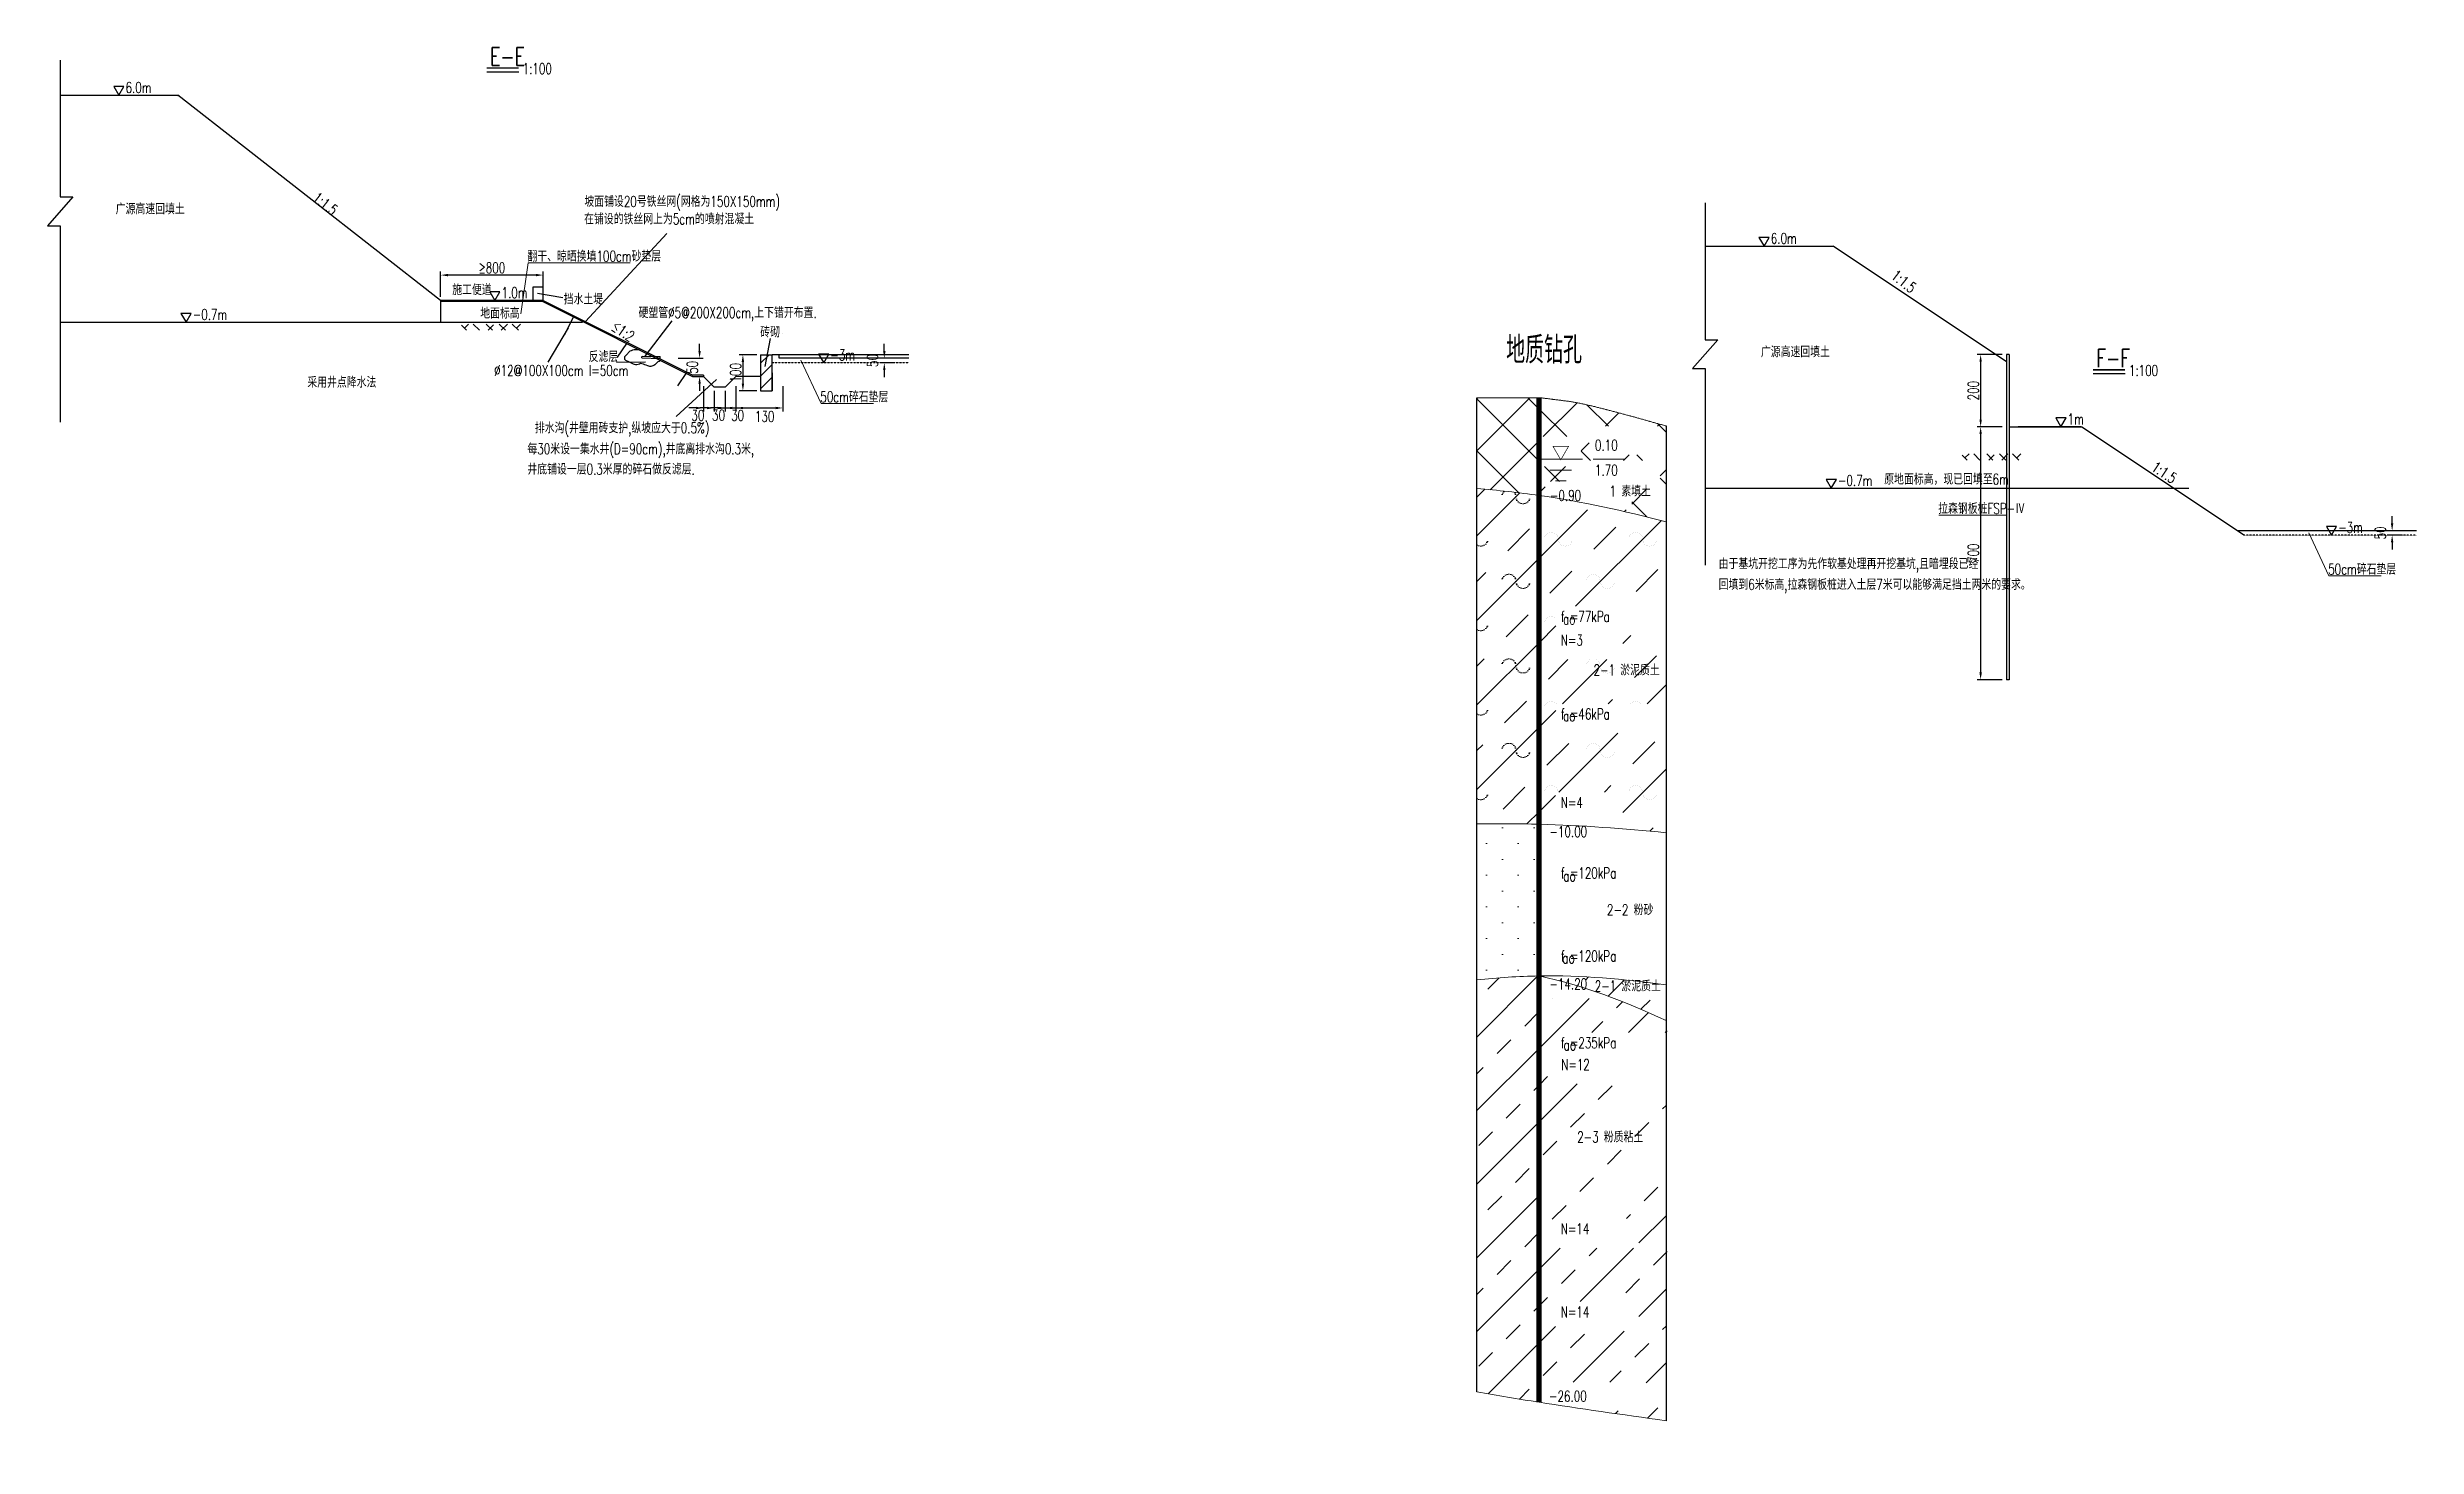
# Model space of a CAD drawing. Header units: millimetres. Extents: x -13998 to 787, y -12849 to 2859.
# Drawn here: x -5773 to 787, y -12849 to -8976 of the extents above; entities that cross this region are included whole.
import ezdxf
from ezdxf.enums import TextEntityAlignment as Align

# ---------------------------------------------------------------- set-up
doc = ezdxf.new("R2010")
doc.units = ezdxf.units.MM
doc.header["$LTSCALE"] = 0.25
doc.header["$MEASUREMENT"] = 0
doc.linetypes.add('DASHED', pattern=[0.75, 0.5, -0.25])
doc.linetypes.add('连续线', pattern=[10, 10, 0])
for name, color, linetype in [('C3', 3, 'Continuous'), ('DIM', 3, 'Continuous'), ('GJ', 4, 'Continuous'), ('GZ', 3, 'Continuous'), ('LG', 1, 'Continuous'), ('TEXT', 7, 'Continuous'), ('TEX文字', 7, 'Continuous'), ('文字', 7, 'Continuous'), ('虚线', 2, 'DASHED'), ('轮廓线', 1, 'Continuous')]:
    doc.layers.add(name, color=color, linetype=linetype)
for name, color, linetype, lineweight in [('poubase', 7, 'Continuous', 9), ('图层1', 7, 'Continuous', 9), ('引线', 7, 'Continuous', 13), ('水位', 7, 'Continuous', 0), ('钻孔孔轴', 7, 'Continuous', 0)]:
    doc.layers.add(name, color=color, linetype=linetype, lineweight=lineweight)
doc.styles.add('KT_宋体', font='宋体', dxfattribs={"height": 2.5})
doc.styles.get("Standard").update_dxf_attribs({"font": 'simplex1.shx', "width": 0.7, "bigfont": 'hztxt.shx'})
doc.styles.add('TSSD_Label', font='simplex1.shx', dxfattribs={"width": 0.7, "bigfont": 'hztxt.shx'})
doc.dimstyles.new('10', dxfattribs={"dimscale": 10, "dimtxt": 3, "dimasz": 2, "dimexe": 1, "dimexo": 1, "dimgap": 0.5, "dimtad": 1, "dimdec": 1, "dimdsep": 46, "dimtxsty": 'Standard', "dimcen": 0.5, "dimadec": 0, "dimazin": 0, "dimtfac": 1, "dimtdec": 1, "dimtofl": 0, "dimtmove": 2, "dimatfit": 3, "dimfxl": 0, "dimtolj": 1, "dimtzin": 0, "dimarcsym": 0})

msp = doc.modelspace()

# ---------------------------------------------------------------- texts
at = {"layer": 'C3', "color": 0, "width": 0.7}
for s, p in [('≤1:2', (-4213.81, -9756.42)), ('1:1.5', (49.92, -10144.97))]:
    msp.add_text(s, height=30, rotation=326.282009, dxfattribs=at).set_placement(p)
at = {"layer": 'TEXT', "style": 'TSSD_Label', "width": 0.7}
msp.add_text('地质钻孔', height=75, dxfattribs=at).set_placement((-1523.77, -9873.61), align=Align.BOTTOM_RIGHT)
at = {"layer": 'TEX文字', "linetype": 'Continuous', "width": 0.7}
for s, p in [('6.0m', (-5556.29, -9102.09)), ('广源高速回填土', (-5583.55, -9438.13)), ('6.0m', (-1001.13, -9519.76)), ('1.0m', (-4515.18, -9670.09)), ('-0.7m', (-5370.15, -9730.45)), ('-3m', (-3604.82, -9842.67)), ('广源高速回填土', (-1028.39, -9833.62)), ('1m', (-179.12, -10019.76)), ('-0.7m', (-814.99, -10189.76)), ('-3m', (569.9, -10319.76))]:
    msp.add_text(s, height=30, dxfattribs=at).set_placement(p)
for p in [(-5040.63, -9397.96), (-670.31, -9613.11)]:
    msp.add_text('1:1.5', height=30, rotation=321.615352, dxfattribs=at).set_placement(p)
msp.add_text('0.10', height=30, dxfattribs=at).set_placement((-1456.39, -10101.17), align=Align.BOTTOM_CENTER)
msp.add_text('1.70', height=30, dxfattribs=at).set_placement((-1456.39, -10131.17), align=Align.TOP_CENTER)
for s, p in [('-0.90', (-1612.51, -10216.17)), ('-10.00', (-1613.81, -11146.97)), ('-14.20', (-1613.81, -11568.27)), ('-26.00', (-1615.09, -12709.41))]:
    msp.add_text(s, height=30, dxfattribs=at).set_placement(p, align=Align.MIDDLE_LEFT)
for s, p in [('1 素填土', (-1389.93, -10204.15)), ('2-1 淤泥质土', (-1400.19, -10699.26)), ('2-2 粉砂', (-1390.29, -11363.19)), ('2-1 淤泥质土', (-1396.88, -11573.88)), ('2-3 粉质粘土', (-1445.59, -11991.95))]:
    msp.add_text(s, height=30, dxfattribs=at).set_placement(p, align=Align.MIDDLE_CENTER)
for s, p in [('f =77kPa', (-1582.51, -10536.17)), ('N=3', (-1582.51, -10601.97)), ('f =46kPa', (-1582.51, -10806.17)), ('N=4', (-1582.51, -11051.17)), ('f =120kPa', (-1582.51, -11246.17)), ('f =120kPa', (-1582.51, -11476.17)), ('f =235kPa', (-1582.51, -11716.17)), ('N=12', (-1581.23, -11776.54)), ('N=14', (-1582.51, -12231.17)), ('N=14', (-1582.51, -12461.17))]:
    msp.add_text(s, height=30, dxfattribs=at).set_placement(p, align=Align.TOP_LEFT)
for p in [(-1576.25, -10582.47), (-1576.1, -10850.13), (-1575.47, -11293.53), (-1578.17, -11520.39), (-1574.57, -11761.06)]:
    msp.add_text('ao', height=30, dxfattribs=at).set_placement(p, align=Align.BOTTOM_LEFT)
at = {"layer": '文字', "width": 0.7}
for s, height, p in [('E-E', 50, (-4546.82, -9026.03)), ('1:100', 30, (-4456.85, -9049.93)), ('在铺设的铁丝网上为5cm的喷射混凝土', 30, (-4286.65, -9465.85)), ('坡面铺设20号铁丝网(网格为150X150mm)', 30, (-4285.87, -9417.42)), ('施工便道', 30, (-4651.75, -9661.73)), ('地面标高', 30, (-4574.21, -9726.79)), ('挡水土堤', 30, (-4343.13, -9687.59)), ('硬塑管%%c5@200X200cm,上下错开布置.', 30, (-4135.89, -9725.1)), ('砖砌', 30, (-3798.93, -9779)), ('反滤层', 30, (-4273.91, -9846.92)), ('F-F', 50, (-99.55, -9861.43)), ('%%C12@100X100cm l=50cm', 30, (-4535.82, -9885.5)), ('1:100', 30, (-9.58, -9885.32)), ('排水沟(井壁用砖支护,纵坡应大于0.5%)', 30, (-4422.9, -10044.17)), ('每30米设一集水井(D=90cm),井底离排水沟0.3米,', 30, (-4443.62, -10102.35)), ('井底铺设一层0.3米厚的碎石做反滤层.', 30, (-4443.62, -10158.38)), ('原地面标高，现已回填至6m', 30, (-686.99, -10186.11)), ('由于基坑开挖工序为先作软基处理再开挖基坑,且暗埋段已经', 30, (-1145.35, -10420.17)), ('回填到6米标高,拉森钢板桩进入土层7米可以能够满足挡土两米的要求。', 30, (-1145.35, -10477.49))]:
    msp.add_text(s, height=height, dxfattribs=at).set_placement(p)
at = {"layer": '文字', "linetype": 'Continuous', "width": 0.7}
for s, p in [('翻干、晾晒换填100cm砂垫层 ', (-4443.47, -9569.05)), ('采用井点降水法', (-5052.95, -9917.94)), ('50cm碎石垫层', (-3632.6, -9958.24)), ('拉森钢板桩FSP-Ⅳ', (-537.57, -10267.2)), ('50cm碎石垫层', (542.13, -10435.32))]:
    msp.add_text(s, height=30, dxfattribs=at).set_placement(p)
at = {"layer": '水位', "color": 7, "style": 'KT_宋体'}
msp.add_text('▽', height=36, dxfattribs=at).set_placement((-1582.51, -10126.97), align=Align.BOTTOM_CENTER)

# ---------------------------------------------------------------- blocks, each defined once
blk = doc.blocks.new('*D60')
at = {"layer": 'Defpoints', "color": 0, "ltscale": 100}
for p in [(-3866.4, -9886.6), (-3896.4, -9916.6), (-3866.4, -9974.1)]:
    blk.add_point(p, dxfattribs=at)
at = {"layer": 'DIM', "color": 0, "lineweight": -2, "ltscale": 100}
for p, q in [((-3896.4, -9926.6), (-3896.4, -9984.1)), ((-3866.4, -9914.1), (-3866.4, -9984.1)), ((-3916.4, -9974.1), (-3936.4, -9974.1)), ((-3846.4, -9974.1), (-3826.4, -9974.1))]:
    blk.add_line(p, q, dxfattribs=at)
at = {"layer": 'DIM', "color": 0, "ltscale": 100}
for points in [[(-3916.4, -9970.8), (-3916.4, -9977.5), (-3896.4, -9974.1)], [(-3846.4, -9970.8), (-3846.4, -9977.5), (-3866.4, -9974.1)]]:
    blk.add_solid(points, dxfattribs=at)
at = {"layer": 'DIM', "color": 0, "ltscale": 100, "insert": (-3861.5, -9994.7), "char_height": 30, "attachment_point": 5}
blk.add_mtext('\\A1;30', dxfattribs=at)
blk = doc.blocks.new('*D61')
at = {"layer": 'Defpoints', "color": 0, "ltscale": 100}
for p in [(-3798.4, -9826.6), (-3847, -9926.6), (-3798.4, -9926.6)]:
    blk.add_point(p, dxfattribs=at)
at = {"layer": 'DIM', "color": 0, "lineweight": -2, "ltscale": 100}
for p, q in [((-3808.4, -9826.6), (-3857, -9826.6)), ((-3847, -9846.6), (-3847, -9906.6)), ((-3808.4, -9926.6), (-3857, -9926.6))]:
    blk.add_line(p, q, dxfattribs=at)
at = {"layer": 'DIM', "color": 0, "ltscale": 100}
for points in [[(-3850.3, -9846.6), (-3843.6, -9846.6), (-3847, -9826.6)], [(-3850.3, -9906.6), (-3843.6, -9906.6), (-3847, -9926.6)]]:
    blk.add_solid(points, dxfattribs=at)
at = {"layer": 'DIM', "color": 0, "ltscale": 100, "insert": (-3867, -9876.6), "char_height": 30, "attachment_point": 5, "rotation": 90}
blk.add_mtext('\\A1;100', dxfattribs=at)
blk = doc.blocks.new('*D62')
at = {"layer": 'Defpoints', "color": 0, "ltscale": 100}
for p in [(-3736.4, -9826.6), (-3866.4, -9886.6), (-3736.4, -9974.1)]:
    blk.add_point(p, dxfattribs=at)
at = {"layer": 'DIM', "color": 0, "lineweight": -2, "ltscale": 100}
for p, q in [((-3866.4, -9914.1), (-3866.4, -9984.1)), ((-3736.4, -9914.1), (-3736.4, -9984.1)), ((-3846.4, -9974.1), (-3756.4, -9974.1))]:
    blk.add_line(p, q, dxfattribs=at)
at = {"layer": 'DIM', "color": 0, "ltscale": 100}
for points in [[(-3846.4, -9970.8), (-3846.4, -9977.5), (-3866.4, -9974.1)], [(-3756.4, -9970.8), (-3756.4, -9977.5), (-3736.4, -9974.1)]]:
    blk.add_solid(points, dxfattribs=at)
at = {"layer": 'DIM', "color": 0, "ltscale": 100, "insert": (-3786.8, -9997.7), "char_height": 30, "attachment_point": 5}
blk.add_mtext('\\A1;130', dxfattribs=at)
blk = doc.blocks.new('*D63')
at = {"layer": 'Defpoints', "color": 0, "ltscale": 100}
for p in [(-3926.4, -9916.6), (-3896.4, -9916.6), (-3896.4, -9974.1)]:
    blk.add_point(p, dxfattribs=at)
at = {"layer": 'DIM', "color": 0, "lineweight": -2, "ltscale": 100}
for p, q in [((-3926.4, -9926.6), (-3926.4, -9984.1)), ((-3896.4, -9926.6), (-3896.4, -9984.1)), ((-3946.4, -9974.1), (-3966.4, -9974.1)), ((-3876.4, -9974.1), (-3856.4, -9974.1))]:
    blk.add_line(p, q, dxfattribs=at)
at = {"layer": 'DIM', "color": 0, "ltscale": 100}
for points in [[(-3946.4, -9970.8), (-3946.4, -9977.5), (-3926.4, -9974.1)], [(-3876.4, -9970.8), (-3876.4, -9977.5), (-3896.4, -9974.1)]]:
    blk.add_solid(points, dxfattribs=at)
at = {"layer": 'DIM', "color": 0, "ltscale": 100, "insert": (-3914.6, -9994.1), "char_height": 30, "attachment_point": 5}
blk.add_mtext('\\A1;30', dxfattribs=at)
blk = doc.blocks.new('*D64')
at = {"layer": 'Defpoints', "color": 0, "ltscale": 100}
for p in [(-3956.4, -9886.6), (-3926.4, -9916.6), (-3926.4, -9974.1)]:
    blk.add_point(p, dxfattribs=at)
at = {"layer": 'DIM', "color": 0, "lineweight": -2, "ltscale": 100}
for p, q in [((-3956.4, -9914.1), (-3956.4, -9984.1)), ((-3926.4, -9926.6), (-3926.4, -9984.1)), ((-3976.4, -9974.1), (-3996.4, -9974.1)), ((-3906.4, -9974.1), (-3886.4, -9974.1))]:
    blk.add_line(p, q, dxfattribs=at)
at = {"layer": 'DIM', "color": 0, "ltscale": 100}
for points in [[(-3976.4, -9970.8), (-3976.4, -9977.5), (-3956.4, -9974.1)], [(-3906.4, -9970.8), (-3906.4, -9977.5), (-3926.4, -9974.1)]]:
    blk.add_solid(points, dxfattribs=at)
at = {"layer": 'DIM', "color": 0, "ltscale": 100, "insert": (-3971.5, -9994.7), "char_height": 30, "attachment_point": 5}
blk.add_mtext('\\A1;30', dxfattribs=at)
blk = doc.blocks.new('*D65')
at = {"layer": 'Defpoints', "color": 0, "ltscale": 100}
for p in [(-4036.4, -9836.6), (-3966.9, -9836.6), (-3986.4, -9886.6)]:
    blk.add_point(p, dxfattribs=at)
at = {"layer": 'DIM', "color": 0, "lineweight": -2, "ltscale": 100}
for p, q in [((-4026.4, -9836.6), (-3956.9, -9836.6)), ((-3966.9, -9816.6), (-3966.9, -9796.6)), ((-3976.4, -9886.6), (-3956.9, -9886.6)), ((-3966.9, -9906.6), (-3966.9, -9926.6))]:
    blk.add_line(p, q, dxfattribs=at)
at = {"layer": 'DIM', "color": 0, "ltscale": 100}
for points in [[(-3970.2, -9816.6), (-3963.6, -9816.6), (-3966.9, -9836.6)], [(-3970.2, -9906.6), (-3963.6, -9906.6), (-3966.9, -9886.6)]]:
    blk.add_solid(points, dxfattribs=at)
at = {"layer": 'DIM', "color": 0, "ltscale": 100, "insert": (-3986.9, -9861.6), "char_height": 30, "attachment_point": 5, "rotation": 90}
blk.add_mtext('\\A1;50', dxfattribs=at)
blk = doc.blocks.new('*D66')
at = {"layer": 'Defpoints', "color": 0, "ltscale": 100}
for p in [(-4683.8, -9606.3), (-4683.8, -9679.5), (-4399.9, -9676.5)]:
    blk.add_point(p, dxfattribs=at)
at = {"layer": 'DIM', "color": 0, "lineweight": -2, "ltscale": 100}
for p, q in [((-4683.8, -9666.3), (-4683.8, -9596.3)), ((-4419.9, -9606.3), (-4663.8, -9606.3)), ((-4399.9, -9666.3), (-4399.9, -9596.3))]:
    blk.add_line(p, q, dxfattribs=at)
at = {"layer": 'DIM', "color": 0, "ltscale": 100}
for points in [[(-4663.8, -9602.9), (-4663.8, -9609.6), (-4683.8, -9606.3)], [(-4419.9, -9602.9), (-4419.9, -9609.6), (-4399.9, -9606.3)]]:
    blk.add_solid(points, dxfattribs=at)
at = {"layer": 'DIM', "color": 0, "ltscale": 100, "insert": (-4541.8, -9586.3), "char_height": 30, "attachment_point": 5}
blk.add_mtext('\\A1;≥800', dxfattribs=at)
blk = doc.blocks.new('*D67')
at = {"layer": 'Defpoints', "color": 0, "ltscale": 100}
for p in [(-3416.6, -9836.6), (-3455.5, -9849.1), (-3416.6, -9849.1)]:
    blk.add_point(p, dxfattribs=at)
at = {"layer": 'DIM', "color": 0, "lineweight": -2, "ltscale": 100}
for p, q in [((-3426.6, -9836.6), (-3465.5, -9836.6)), ((-3455.5, -9816.6), (-3455.5, -9796.6)), ((-3426.6, -9849.1), (-3465.5, -9849.1)), ((-3455.5, -9869.1), (-3455.5, -9889.1))]:
    blk.add_line(p, q, dxfattribs=at)
at = {"layer": 'DIM', "color": 0, "ltscale": 100}
for points in [[(-3458.8, -9816.6), (-3452.1, -9816.6), (-3455.5, -9836.6)], [(-3458.8, -9869.1), (-3452.1, -9869.1), (-3455.5, -9849.1)]]:
    blk.add_solid(points, dxfattribs=at)
at = {"layer": 'DIM', "color": 0, "ltscale": 100, "insert": (-3488, -9842.8), "char_height": 30, "attachment_point": 5, "rotation": 90}
blk.add_mtext('\\A1;50', dxfattribs=at)
blk = doc.blocks.new('*D69')
at = {"layer": 'Defpoints', "color": 0, "ltscale": 100}
for p in [(719.3, -10326.2), (758.2, -10313.7), (758.2, -10326.2)]:
    blk.add_point(p, dxfattribs=at)
at = {"layer": 'DIM', "color": 0, "lineweight": -2, "ltscale": 100}
for p, q in [((719.3, -10293.7), (719.3, -10273.7)), ((748.2, -10313.7), (709.3, -10313.7)), ((748.2, -10326.2), (709.3, -10326.2)), ((719.3, -10346.2), (719.3, -10366.2))]:
    blk.add_line(p, q, dxfattribs=at)
at = {"layer": 'DIM', "color": 0, "ltscale": 100}
for points in [[(715.9, -10293.7), (722.6, -10293.7), (719.3, -10313.7)], [(715.9, -10346.2), (722.6, -10346.2), (719.3, -10326.2)]]:
    blk.add_solid(points, dxfattribs=at)
at = {"layer": 'DIM', "color": 0, "ltscale": 100, "insert": (686.8, -10319.9), "char_height": 30, "attachment_point": 5, "rotation": 90}
blk.add_mtext('\\A1;50', dxfattribs=at)
blk = doc.blocks.new('*D70')
at = {"layer": 'Defpoints', "color": 0, "ltscale": 100}
for p in [(-348.3, -9826.2), (-420.1, -10026.2), (-341, -10026.2)]:
    blk.add_point(p, dxfattribs=at)
at = {"layer": 'DIM', "color": 0, "lineweight": -2, "ltscale": 100}
for p, q in [((-360.1, -9826.2), (-430.1, -9826.2)), ((-420.1, -9846.2), (-420.1, -10006.2)), ((-360.1, -10026.2), (-430.1, -10026.2))]:
    blk.add_line(p, q, dxfattribs=at)
at = {"layer": 'DIM', "color": 0, "ltscale": 100}
for points in [[(-423.4, -9846.2), (-416.7, -9846.2), (-420.1, -9826.2)], [(-423.4, -10006.2), (-416.7, -10006.2), (-420.1, -10026.2)]]:
    blk.add_solid(points, dxfattribs=at)
at = {"layer": 'DIM', "color": 0, "ltscale": 100, "insert": (-440.1, -9926.2), "char_height": 30, "attachment_point": 5, "rotation": 90}
blk.add_mtext('\\A1;200', dxfattribs=at)
blk = doc.blocks.new('*D71')
at = {"layer": 'Defpoints', "color": 0, "ltscale": 100}
for p in [(-341, -10026.2), (-420.1, -10726.2), (-346.8, -10726.2)]:
    blk.add_point(p, dxfattribs=at)
at = {"layer": 'DIM', "color": 0, "lineweight": -2, "ltscale": 100}
for p, q in [((-360.1, -10026.2), (-430.1, -10026.2)), ((-420.1, -10046.2), (-420.1, -10706.2)), ((-360.1, -10726.2), (-430.1, -10726.2))]:
    blk.add_line(p, q, dxfattribs=at)
at = {"layer": 'DIM', "color": 0, "ltscale": 100}
for points in [[(-423.4, -10046.2), (-416.7, -10046.2), (-420.1, -10026.2)], [(-423.4, -10706.2), (-416.7, -10706.2), (-420.1, -10726.2)]]:
    blk.add_solid(points, dxfattribs=at)
at = {"layer": 'DIM', "color": 0, "ltscale": 100, "insert": (-440.1, -10376.2), "char_height": 30, "attachment_point": 5, "rotation": 90}
blk.add_mtext('\\A1;700', dxfattribs=at)

# ---------------------------------------------------------------- dimensions: what is measured, and where the dimension line sits
at = {"layer": 'DIM', "ltscale": 100}
dim = msp.add_linear_dim(base=(-4683.8, -9606.28), p1=(-4399.88, -9676.5), p2=(-4683.8, -9679.5), text='≥800', dimstyle='10', override={"dimtxsty": 'Standard'}, dxfattribs=at)
dim.commit()
dim.dimension.update_dxf_attribs({"geometry": '*D66', "text_midpoint": (-4541.84, -9586.28)})
for base, p1, p2, picture, middle in [((-3966.91, -9836.59), (-3986.41, -9886.59), (-4036.41, -9836.59), '*D65', (-3986.91, -9861.59)), ((-3846.98, -9926.59), (-3798.38, -9826.59), (-3798.38, -9926.59), '*D61', (-3866.98, -9876.59)), ((-420.06, -10726.17), (-340.96, -10026.17), (-346.84, -10726.17), '*D71', (-440.06, -10376.17))]:
    dim = msp.add_linear_dim(base=base, p1=p1, p2=p2, angle=90, dimstyle='10', override={"dimtxsty": 'Standard'}, dxfattribs=at)
    dim.commit()
    dim.dimension.update_dxf_attribs({"geometry": picture, "text_midpoint": middle})
for base, p1, p2, picture, middle in [((-3736.41, -9974.15), (-3866.41, -9886.59), (-3736.41, -9826.59), '*D62', (-3786.77, -9997.65)), ((-3926.41, -9974.15), (-3956.41, -9886.59), (-3926.41, -9916.59), '*D64', (-3971.54, -9994.66)), ((-3866.41, -9974.15), (-3896.41, -9916.59), (-3866.41, -9886.59), '*D60', (-3861.47, -9994.66)), ((-3896.41, -9974.15), (-3926.41, -9916.59), (-3896.41, -9916.59), '*D63', (-3914.61, -9994.12))]:
    dim = msp.add_linear_dim(base=base, p1=p1, p2=p2, dimstyle='10', override={"dimtxsty": 'Standard'}, dxfattribs=at)
    dim.commit()
    dim.dimension.update_dxf_attribs({"geometry": picture, "text_midpoint": middle, "dimtype": 160})
for base, p1, p2, text, picture, middle in [((-3455.45, -9849.09), (-3416.57, -9836.59), (-3416.57, -9849.09), '50', '*D67', (-3487.95, -9842.84)), ((-420.06, -10026.17), (-348.33, -9826.17), (-340.96, -10026.17), '200', '*D70', (-440.06, -9926.17)), ((719.27, -10326.17), (758.15, -10313.67), (758.15, -10326.17), '50', '*D69', (686.77, -10319.92))]:
    dim = msp.add_linear_dim(base=base, p1=p1, p2=p2, angle=90, text=text, dimstyle='10', override={"dimtxsty": 'Standard'}, dxfattribs=at)
    dim.commit()
    dim.dimension.update_dxf_attribs({"geometry": picture, "text_midpoint": middle})

# ---------------------------------------------------------------- hatches: boundary and pattern name
at = {"layer": 'GZ'}
h = msp.add_hatch(dxfattribs=at)
h.set_pattern_fill('ANSI38', color=256, scale=8, style=0)
h.set_pattern_definition([(135, (44468.13, -37645.877), (17.960512, 17.960512), []), (45, (44468.13, -37645.877), (53.881537, 17.960512), [63.5, -38.1])])
h.paths.add_polyline_path([(-4625.79, -9759.04), (-4625.79, -9741.67), (-4454.36, -9741.67), (-4454.36, -9759.04)])
h = msp.add_hatch(dxfattribs=at)
h.set_pattern_fill('ANSI31', color=256, scale=200, style=0)
h.set_pattern_definition([(45, (-57387.032, -37028.62), (-17.67767, 17.67767), [])])
h.paths.add_polyline_path([(-3766.41, -9826.59), (-3798.38, -9826.59), (-3798.38, -9926.59), (-3766.41, -9926.59)])
h = msp.add_hatch(dxfattribs=at)
h.set_pattern_fill('ANSI38', color=256, scale=8, style=0)
h.set_pattern_definition([(135, (48622.406, -38005.19), (17.960512, 17.960512), []), (45, (48622.406, -38005.19), (53.881537, 17.960512), [63.5, -38.1])])
h.paths.add_polyline_path([(-471.51, -10118.35), (-471.51, -10100.98), (-300.09, -10100.98), (-300.09, -10118.35)])
at = {"layer": '图层1'}
h = msp.add_hatch(dxfattribs=at)
h.set_pattern_fill('素填土', color=256, scale=9, style=0)
h.set_pattern_definition([(45, (-19527.06, -17005.17), (-72.00186, 72.00186), []), (135, (-19383.06, -17005.17), (-72.00186, -72.00186), [])])
h.paths.add_polyline_path([(-3109, -10068.3), (-2912.09, -10068.3), (-2912.09, -9989.55), (-3109, -9989.55)], flags=25)
h.paths.add_polyline_path([(-3109, -9973.5), (-2912.09, -9973.5), (-2912.09, -9894.75), (-3109, -9894.75)], flags=9)
h.paths.add_polyline_path([(-3243.96, -10005.92), (-3131.13, -10005.92), (-3131.13, -9923.42), (-3243.96, -9923.42)], flags=24)
h.paths.add_polyline_path([(-1814.67, -9946.17), (-1814.67, -10196.92), (-1813.36, -10197.03), (-1808.85, -10197.43), (-1804.34, -10197.82), (-1799.83, -10198.22), (-1795.32, -10198.63), (-1790.81, -10199.04), (-1786.3, -10199.46), (-1781.79, -10199.88), (-1777.28, -10200.31), (-1772.78, -10200.75), (-1768.27, -10201.19), (-1763.77, -10201.63), (-1759.26, -10202.08), (-1754.76, -10202.54), (-1750.26, -10203), (-1745.76, -10203.47), (-1741.26, -10203.95), (-1736.76, -10204.43), (-1732.26, -10204.92), (-1727.76, -10205.41), (-1723.27, -10205.91), (-1718.77, -10206.42), (-1714.28, -10206.94), (-1709.78, -10207.46), (-1705.29, -10207.99), (-1700.8, -10208.52), (-1696.31, -10209.07), (-1691.82, -10209.62), (-1687.33, -10210.17), (-1682.84, -10210.74), (-1678.36, -10211.31), (-1673.87, -10211.89), (-1669.39, -10212.48), (-1664.91, -10213.07), (-1660.43, -10213.68), (-1655.95, -10214.29), (-1651.47, -10214.91), (-1646.99, -10215.54), (-1642.51, -10216.17), (-1642.51, -9946.17)])
h = msp.add_hatch(dxfattribs=at)
h.set_pattern_fill('粉砂', color=256, scale=10.95, style=0)
h.set_pattern_definition([(0, (-19527.056, -17005.17), (43.8, 43.8), [0, -87.6])])
h.paths.add_polyline_path([(-2629.7, -11427.67), (-2249.04, -11427.67), (-2249.04, -11309.67), (-2629.7, -11309.67)], flags=24)
h.paths.add_polyline_path([(-3245.75, -11818.05), (-2963.5, -11818.05), (-2963.5, -11739.3), (-3245.75, -11739.3)], flags=9)
h.paths.add_polyline_path([(-3232.53, -11379.28), (-2950.28, -11379.28), (-2950.28, -11300.53), (-3232.53, -11300.53)], flags=24)
h.paths.add_polyline_path([(-1755.24, -11545.4), (-1649.79, -11545.4), (-1649.79, -11459.45), (-1755.24, -11459.45)], flags=8)
h.paths.add_polyline_path([(-1755.24, -11545.4), (-1649.79, -11545.4), (-1649.79, -11459.45), (-1755.24, -11459.45)], flags=24)
h.paths.add_polyline_path([(-1959.45, -11571.58), (-1728.33, -11571.58), (-1728.33, -11489.36), (-1959.45, -11489.36)], flags=24)
h.paths.add_polyline_path([(-1753.06, -11587.32), (-1651.96, -11587.32), (-1651.96, -11514.42), (-1753.06, -11514.42)], flags=25)
h.paths.add_polyline_path([(-3202.4, -11549.71), (-2971.32, -11549.71), (-2971.32, -11467.6), (-3202.4, -11467.6)], flags=24)
h.paths.add_polyline_path([(-3202.42, -11319.81), (-3015.6, -11319.81), (-3015.6, -11237.58), (-3202.42, -11237.58)], flags=24)
h.paths.add_polyline_path([(-1840.74, -11391.48), (-1751.78, -11391.48), (-1751.78, -11284.61), (-1840.74, -11284.61)], flags=24)
h.paths.add_polyline_path([(-1814.67, -11125.36), (-1814.67, -11557.11), (-1810.79, -11556.7), (-1804.56, -11556.06), (-1798.32, -11555.43), (-1792.09, -11554.83), (-1785.86, -11554.24), (-1779.63, -11553.67), (-1773.39, -11553.12), (-1767.16, -11552.59), (-1760.93, -11552.07), (-1754.7, -11551.58), (-1748.46, -11551.1), (-1742.23, -11550.65), (-1736, -11550.21), (-1729.77, -11549.8), (-1723.54, -11549.4), (-1717.3, -11549.03), (-1711.07, -11548.67), (-1704.84, -11548.34), (-1698.61, -11548.02), (-1692.37, -11547.73), (-1686.14, -11547.46), (-1679.91, -11547.21), (-1673.68, -11546.98), (-1667.44, -11546.78), (-1661.21, -11546.59), (-1654.98, -11546.43), (-1648.75, -11546.29), (-1642.51, -11546.17), (-1642.51, -11126.17), (-1648.83, -11126), (-1655.15, -11125.84), (-1661.48, -11125.7), (-1667.8, -11125.56), (-1674.12, -11125.44), (-1680.44, -11125.32), (-1686.77, -11125.22), (-1693.09, -11125.12), (-1699.42, -11125.04), (-1705.74, -11124.97), (-1712.07, -11124.91), (-1718.39, -11124.86), (-1724.72, -11124.82), (-1731.05, -11124.79), (-1737.37, -11124.77), (-1743.7, -11124.76), (-1750.03, -11124.76), (-1756.36, -11124.77), (-1762.69, -11124.79), (-1769.02, -11124.82), (-1775.35, -11124.86), (-1781.68, -11124.92), (-1788.01, -11124.98), (-1794.34, -11125.05), (-1800.67, -11125.14), (-1807, -11125.23), (-1813.33, -11125.33)])
h.paths.add_polyline_path([(-1814.67, -9920.57), (-1192.2, -9920.57), (-1192.2, -12848.87), (-1814.67, -12848.87)])
h.paths.add_polyline_path([(-1814.67, -9920.57), (-1192.2, -9920.57), (-1192.2, -12848.87), (-1814.67, -12848.87)])
h = msp.add_hatch(dxfattribs=at)
h.set_pattern_fill('淤泥质粉质粘土', color=256, scale=3.9, style=0)
h.set_pattern_definition([(45, (-19525.89, -16998.52), (1e-14, 233.9647), [0, -165.438]), (45, (-19524.44, -16995.42), (1e-14, 233.9647), [0, -165.438]), (45, (-19521.2, -16991.52), (1e-14, 233.9647), [0, -165.438]), (45, (-19517.3, -16988.28), (1e-14, 233.9647), [0, -165.438]), (45, (-19512.43, -16986.3), (1e-14, 233.9647), [0, -165.438]), (45, (-19507.56, -16985.67), (1e-14, 233.9647), [0, -165.438]), (45, (-19502.68, -16986.3), (1e-14, 233.9647), [0, -165.438]), (45, (-19497.8, -16988.28), (1e-14, 233.9647), [0, -165.438]), (45, (-19493.9, -16991.52), (1e-14, 233.9647), [0, -165.438]), (45, (-19490.67, -16995.42), (1e-14, 233.9647), [0, -165.438]), (45, (-19489.23, -16998.52), (1e-14, 233.9647), [0, -165.438]), (45, (-19488.06, -17005.17), (1e-14, 233.9647), [0, -165.438]), (45, (-19486.89, -17011.82), (1e-14, 233.9647), [0, -165.438]), (45, (-19485.44, -17014.92), (1e-14, 233.9647), [0, -165.438]), (45, (-19482.2, -17018.82), (1e-14, 233.9647), [0, -165.438]), (45, (-19478.3, -17022.06), (1e-14, 233.9647), [0, -165.438]), (45, (-19473.43, -17024.05), (1e-14, 233.9647), [0, -165.438]), (45, (-19468.56, -17024.67), (1e-14, 233.9647), [0, -165.438]), (45, (-19463.68, -17024.05), (1e-14, 233.9647), [0, -165.438]), (45, (-19458.8, -17022.06), (1e-14, 233.9647), [0, -165.438]), (45, (-19454.9, -17018.82), (1e-14, 233.9647), [0, -165.438]), (45, (-19451.67, -17014.92), (1e-14, 233.9647), [0, -165.438]), (45, (-19450.23, -17011.82), (1e-14, 233.9647), [0, -165.438]), (45, (-19488.06, -17005.17), (-116.9823, 116.9823), []), (45, (-19361.62, -17005.17), (-116.9823, 116.9823), [85.8, -85.8])])
h.paths.add_polyline_path([(-1755.24, -10875.4), (-1649.79, -10875.4), (-1649.79, -10789.45), (-1755.24, -10789.45)], flags=24)
h.paths.add_polyline_path([(-1755.24, -10875.4), (-1649.79, -10875.4), (-1649.79, -10789.45), (-1755.24, -10789.45)], flags=8)
h.paths.add_polyline_path([(-1755.24, -10605.4), (-1649.79, -10605.4), (-1649.79, -10519.45), (-1755.24, -10519.45)], flags=24)
h.paths.add_polyline_path([(-1755.24, -10605.4), (-1649.79, -10605.4), (-1649.79, -10519.45), (-1755.24, -10519.45)], flags=8)
h.paths.add_polyline_path([(-3171.77, -10156.13), (-3120.4, -10156.13), (-3120.4, -10130.03), (-3171.77, -10130.03)], flags=8)
h.paths.add_polyline_path([(-3220.92, -10160.18), (-2852.59, -10160.18), (-2852.59, -10079.18), (-3220.92, -10079.18)], flags=24)
h.paths.add_polyline_path([(-1753.06, -11117.32), (-1651.96, -11117.32), (-1651.96, -11044.42), (-1753.06, -11044.42)], flags=24)
h.paths.add_polyline_path([(-1753.06, -10647.32), (-1651.96, -10647.32), (-1651.96, -10574.42), (-1753.06, -10574.42)], flags=24)
h.paths.add_polyline_path([(-3202.42, -11319.81), (-3015.6, -11319.81), (-3015.6, -11237.58), (-3202.42, -11237.58)], flags=25)
h.paths.add_polyline_path([(-3202.42, -11079.81), (-3015.6, -11079.81), (-3015.6, -10997.58), (-3202.42, -10997.58)], flags=24)
h.paths.add_polyline_path([(-3202.4, -10849.71), (-3015.62, -10849.71), (-3015.62, -10767.6), (-3202.4, -10767.6)], flags=24)
h.paths.add_polyline_path([(-3202.4, -10609.71), (-3015.62, -10609.71), (-3015.62, -10527.6), (-3202.4, -10527.6)], flags=24)
h.paths.add_polyline_path([(-1814.67, -10196.92), (-1814.67, -11125.35), (-1819.66, -11125.45), (-1813.33, -11125.33), (-1807, -11125.23), (-1800.67, -11125.14), (-1794.34, -11125.05), (-1788.01, -11124.98), (-1781.68, -11124.92), (-1775.35, -11124.86), (-1769.02, -11124.82), (-1762.69, -11124.79), (-1756.36, -11124.77), (-1750.03, -11124.76), (-1743.7, -11124.76), (-1737.37, -11124.77), (-1731.05, -11124.79), (-1724.72, -11124.82), (-1718.39, -11124.86), (-1712.07, -11124.91), (-1705.74, -11124.97), (-1699.42, -11125.04), (-1693.09, -11125.12), (-1686.77, -11125.22), (-1680.44, -11125.32), (-1674.12, -11125.44), (-1667.8, -11125.56), (-1661.48, -11125.7), (-1655.15, -11125.84), (-1648.83, -11126), (-1642.51, -11126.17), (-1642.51, -10216.17), (-1648.74, -10215.29), (-1654.96, -10214.42), (-1661.19, -10213.57), (-1667.42, -10212.74), (-1673.65, -10211.92), (-1679.88, -10211.12), (-1686.12, -10210.33), (-1692.35, -10209.55), (-1698.59, -10208.79), (-1704.84, -10208.04), (-1711.08, -10207.31), (-1717.33, -10206.59), (-1723.57, -10205.88), (-1729.82, -10205.19), (-1736.07, -10204.5), (-1742.33, -10203.83), (-1748.58, -10203.18), (-1754.84, -10202.53), (-1761.1, -10201.9), (-1767.36, -10201.28), (-1773.62, -10200.66), (-1779.89, -10200.06), (-1786.15, -10199.47), (-1792.42, -10198.9), (-1798.69, -10198.33), (-1804.96, -10197.77), (-1811.23, -10197.22)])
h.paths.add_polyline_path([(-2157.6, -10174.85), (-2154.55, -10175.04), (-2151.3, -10175.24)])
h.paths.add_polyline_path([(-2044.35, -11135.76), (-2047.52, -11135.99), (-2041.19, -11135.53)])
h.paths.add_polyline_path([(-2057, -11136.69), (-2060.16, -11136.93), (-2053.84, -11136.46)])
h.paths.add_polyline_path([(-2031.7, -11134.86), (-2034.87, -11135.09), (-2028.55, -11134.65)])
h.paths.add_polyline_path([(-2170.22, -10174.05), (-2167.15, -10174.25), (-2163.91, -10174.45)])
h.paths.add_polyline_path([(-2019.05, -11134), (-2022.22, -11134.22), (-2015.89, -11133.8)])
h.paths.add_polyline_path([(-2069.64, -11137.66), (-2072.81, -11137.91), (-2066.48, -11137.41)])
h.paths.add_polyline_path([(-2006.4, -11133.18), (-2009.57, -11133.39), (-2003.24, -11132.99)])
h.paths.add_polyline_path([(-2182.83, -10173.24), (-2179.76, -10173.44), (-2176.52, -10173.65)])
h.paths.add_polyline_path([(-1993.75, -11132.4), (-1996.92, -11132.59), (-1990.59, -11132.21)])
h.paths.add_polyline_path([(-2082.28, -11138.66), (-2085.45, -11138.92), (-2079.13, -11138.41)])
h.paths.add_polyline_path([(-1981.09, -11131.65), (-1984.26, -11131.83), (-1977.93, -11131.47)])
h.paths.add_polyline_path([(-2195.44, -10172.41), (-2192.36, -10172.62), (-2189.14, -10172.83)])
h.paths.add_polyline_path([(-1968.43, -11130.94), (-1971.6, -11131.11), (-1965.27, -11130.77)])
h.paths.add_polyline_path([(-2094.92, -11139.7), (-2098.08, -11139.96), (-2091.76, -11139.44)])
h.paths.add_polyline_path([(-1955.78, -11130.26), (-1958.95, -11130.43), (-1952.62, -11130.1)])
h.paths.add_polyline_path([(-2208.05, -10171.56), (-2204.97, -10171.77), (-2201.75, -10171.99)])
h.paths.add_polyline_path([(-1943.12, -11129.63), (-1946.29, -11129.78), (-1939.96, -11129.48)])
h.paths.add_polyline_path([(-2107.55, -11140.77), (-2110.72, -11141.05), (-2104.4, -11140.5)])
h.paths.add_polyline_path([(-1930.46, -11129.03), (-1933.63, -11129.18), (-1927.3, -11128.89)])
h.paths.add_polyline_path([(-2217.59, -11151.58), (-2217.59, -11151.58), (-2217.96, -11151.62)])
h.paths.add_polyline_path([(-1917.79, -11128.47), (-1920.96, -11128.61), (-1914.63, -11128.34)])
h.paths.add_polyline_path([(-2216.24, -10170.99), (-2214.36, -10171.12), (-2216.24, -10170.99)])
h.paths.add_polyline_path([(-1905.13, -11127.94), (-1908.3, -11128.08), (-1901.97, -11127.82)])
h.paths.add_polyline_path([(-2120.19, -11141.88), (-2123.35, -11142.16), (-2117.03, -11141.6)])
h.paths.add_polyline_path([(-1892.47, -11127.46), (-1895.64, -11127.58), (-1889.31, -11127.35)])
h.paths.add_polyline_path([(-2205.36, -11150.25), (-2208.51, -11150.59), (-2211.66, -11150.93)])
h.paths.add_polyline_path([(-1879.81, -11127.02), (-1882.98, -11127.13), (-1876.65, -11126.92)])
h.paths.add_polyline_path([(-2132.81, -11143.02), (-2135.98, -11143.31), (-2129.66, -11142.73)])
h.paths.add_polyline_path([(-1867.14, -11126.61), (-1870.31, -11126.71), (-1863.98, -11126.52)])
h.paths.add_polyline_path([(-2192.75, -11148.91), (-2195.9, -11149.24), (-2199.06, -11149.58)])
h.paths.add_polyline_path([(-1854.48, -11126.25), (-1857.65, -11126.34), (-1851.32, -11126.16)])
h.paths.add_polyline_path([(-2145.44, -11144.19), (-2148.6, -11144.5), (-2142.29, -11143.9)])
h.paths.add_polyline_path([(-1841.82, -11125.92), (-1844.99, -11126), (-1838.66, -11125.85)])
h.paths.add_polyline_path([(-2180.14, -11147.61), (-2183.29, -11147.93), (-2186.45, -11148.26)])
h.paths.add_polyline_path([(-1829.15, -11125.63), (-1832.32, -11125.7), (-1825.99, -11125.57)])
h.paths.add_polyline_path([(-2158.06, -11145.41), (-2161.22, -11145.72), (-2154.91, -11145.1)])
h.paths.add_polyline_path([(-2144.99, -10175.62), (-2141.95, -10175.81), (-2138.68, -10176.01)])
h.paths.add_polyline_path([(-2170.68, -11146.65), (-2173.84, -11146.97), (-2167.53, -11146.34)])
h = msp.add_hatch(dxfattribs=at)
h.set_pattern_fill('粉质粘土', color=256, scale=9, style=0)
h.set_pattern_definition([(45, (-19527.06, -17005.17), (-101.8234, 101.8234), []), (45, (-19425.22, -17005.17), (-101.8234, 101.8234), [54, -54])])
h.paths.add_polyline_path([(-2605.05, -12226.83), (-2053.55, -12226.83), (-2053.55, -12108.33), (-2605.05, -12108.33)], flags=24)
h.paths.add_polyline_path([(-3245.75, -11818.05), (-2963.5, -11818.05), (-2963.5, -11739.3), (-3245.75, -11739.3)], flags=24)
h.paths.add_polyline_path([(-1755.24, -11785.4), (-1649.79, -11785.4), (-1649.79, -11699.45), (-1755.24, -11699.45)], flags=8)
h.paths.add_polyline_path([(-1755.24, -11785.4), (-1649.79, -11785.4), (-1649.79, -11699.45), (-1755.24, -11699.45)], flags=24)
h.paths.add_polyline_path([(-1753.06, -12527.32), (-1651.96, -12527.32), (-1651.96, -12454.42), (-1753.06, -12454.42)], flags=24)
h.paths.add_polyline_path([(-1753.06, -12297.32), (-1651.96, -12297.32), (-1651.96, -12224.42), (-1753.06, -12224.42)], flags=24)
h.paths.add_polyline_path([(-1753.06, -11827.32), (-1651.96, -11827.32), (-1651.96, -11754.42), (-1753.06, -11754.42)], flags=24)
h.paths.add_polyline_path([(-1959.45, -11571.58), (-1728.33, -11571.58), (-1728.33, -11489.36), (-1959.45, -11489.36)], flags=9)
h.paths.add_polyline_path([(-1753.06, -11587.32), (-1651.96, -11587.32), (-1651.96, -11514.42), (-1753.06, -11514.42)], flags=9)
h.paths.add_polyline_path([(-3202.42, -12489.81), (-2971.3, -12489.81), (-2971.3, -12407.58), (-3202.42, -12407.58)], flags=24)
h.paths.add_polyline_path([(-3202.42, -12259.81), (-2971.3, -12259.81), (-2971.3, -12177.58), (-3202.42, -12177.58)], flags=24)
h.paths.add_polyline_path([(-3202.42, -12019.81), (-2971.3, -12019.81), (-2971.3, -11937.58), (-3202.42, -11937.58)], flags=24)
h.paths.add_polyline_path([(-2238.3, -12629.08), (-2241.05, -12628.75), (-2235.51, -12629.42)])
h.paths.add_polyline_path([(-2249.39, -12627.76), (-2252.15, -12627.44), (-2246.6, -12628.09)])
h.paths.add_polyline_path([(-2227.24, -12630.43), (-2229.99, -12630.1), (-2224.47, -12630.78)])
h.paths.add_polyline_path([(-2260.52, -12626.47), (-2263.29, -12626.15), (-2257.72, -12626.79)])
h.paths.add_polyline_path([(-1814.67, -11557.11), (-1814.67, -12696.96), (-1812.8, -12697.29), (-1807.42, -12698.24), (-1802.04, -12699.19), (-1796.65, -12700.14), (-1791.26, -12701.09), (-1785.86, -12702.03), (-1780.45, -12702.98), (-1775.03, -12703.93), (-1769.61, -12704.87), (-1764.18, -12705.82), (-1758.75, -12706.76), (-1753.3, -12707.7), (-1747.85, -12708.64), (-1742.39, -12709.58), (-1736.92, -12710.52), (-1731.45, -12711.46), (-1725.96, -12712.39), (-1720.47, -12713.33), (-1714.96, -12714.26), (-1709.45, -12715.19), (-1703.93, -12716.12), (-1698.4, -12717.04), (-1692.86, -12717.97), (-1687.31, -12718.89), (-1681.74, -12719.81), (-1676.17, -12720.73), (-1670.59, -12721.64), (-1665, -12722.55), (-1659.39, -12723.46), (-1653.78, -12724.37), (-1648.15, -12725.27), (-1642.51, -12726.17), (-1642.51, -11546.17), (-1648.75, -11546.29), (-1654.98, -11546.43), (-1661.21, -11546.59), (-1667.44, -11546.78), (-1673.68, -11546.98), (-1679.91, -11547.21), (-1686.14, -11547.46), (-1692.37, -11547.73), (-1698.61, -11548.02), (-1704.84, -11548.34), (-1711.07, -11548.67), (-1717.3, -11549.03), (-1723.54, -11549.4), (-1729.77, -11549.8), (-1736, -11550.21), (-1742.23, -11550.65), (-1748.46, -11551.1), (-1754.7, -11551.58), (-1760.93, -11552.07), (-1767.16, -11552.59), (-1773.39, -11553.12), (-1779.63, -11553.67), (-1785.86, -11554.24), (-1792.09, -11554.83), (-1798.32, -11555.43), (-1804.56, -11556.06), (-1810.79, -11556.7)])
h.paths.add_polyline_path([(-2102.46, -12647.81), (-2105.11, -12647.41), (-2099.76, -12648.23)])
h.paths.add_polyline_path([(-2091.77, -12649.46), (-2094.41, -12649.05), (-2089.07, -12649.88)])
h.paths.add_polyline_path([(-2113.17, -12646.18), (-2115.83, -12645.78), (-2110.47, -12646.59)])
h.paths.add_polyline_path([(-2081.09, -12651.13), (-2083.73, -12650.72), (-2078.4, -12651.56)])
h.paths.add_polyline_path([(-2123.91, -12644.57), (-2126.57, -12644.18), (-2121.2, -12644.98)])
h.paths.add_polyline_path([(-2070.44, -12652.82), (-2073.07, -12652.4), (-2067.74, -12653.25)])
h.paths.add_polyline_path([(-2134.67, -12642.98), (-2137.34, -12642.59), (-2131.95, -12643.38)])
h.paths.add_polyline_path([(-2059.79, -12654.52), (-2062.42, -12654.1), (-2057.1, -12654.96)])
h.paths.add_polyline_path([(-2145.45, -12641.42), (-2148.12, -12641.03), (-2142.73, -12641.81)])
h.paths.add_polyline_path([(-2049.16, -12656.24), (-2051.78, -12655.82), (-2046.47, -12656.68)])
h.paths.add_polyline_path([(-2156.25, -12639.87), (-2158.94, -12639.49), (-2153.53, -12640.26)])
h.paths.add_polyline_path([(-2038.55, -12657.98), (-2041.16, -12657.55), (-2035.86, -12658.42)])
h.paths.add_polyline_path([(-2167.09, -12638.35), (-2169.78, -12637.98), (-2164.36, -12638.73)])
h.paths.add_polyline_path([(-2027.94, -12659.73), (-2030.55, -12659.3), (-2025.25, -12660.18)])
h.paths.add_polyline_path([(-2177.95, -12636.85), (-2180.66, -12636.49), (-2175.22, -12637.23)])
h.paths.add_polyline_path([(-2017.34, -12661.5), (-2019.95, -12661.06), (-2014.65, -12661.95)])
h.paths.add_polyline_path([(-2188.85, -12635.38), (-2191.56, -12635.02), (-2186.1, -12635.75)])
h.paths.add_polyline_path([(-2006.75, -12663.28), (-2009.35, -12662.84), (-2004.06, -12663.73)])
h.paths.add_polyline_path([(-2199.78, -12633.93), (-2202.49, -12633.58), (-2197.02, -12634.3)])
h.paths.add_polyline_path([(-1996.17, -12665.07), (-1998.77, -12664.63), (-1993.47, -12665.53)])
h.paths.add_polyline_path([(-2210.74, -12632.51), (-2213.47, -12632.17), (-2207.98, -12632.87)])
h.paths.add_polyline_path([(-1985.59, -12666.88), (-1988.18, -12666.43), (-1982.89, -12667.34)])
h.paths.add_polyline_path([(-2218.96, -12631.47), (-2219.64, -12631.39), (-2219.64, -12631.39)])

# ---------------------------------------------------------------- linework, layer by layer
for p, q in [((-4556.12, -9043.24), (-4467.39, -9043.24)), ((-5737.67, -9108.5), (-5411.93, -9108.5)), ((-5411.93, -9108.5), (-5411.93, -9109.5)), ((-4683.8, -9676.5), (-5411.93, -9108.5)), ((-5411.93, -9109.5), (-5410.73, -9109.5)), ((-1182.5, -9526.17), (-828.33, -9526.17)), ((-348.33, -9846.17), (-828.33, -9526.17)), ((-4399.88, -9639.44), (-4429.04, -9639.44)), ((-4429.04, -9639.44), (-4429.04, -9676.5)), ((-4399.88, -9676.5), (-4399.88, -9639.44)), ((-4683.8, -9676.5), (-4683.8, -9736.86)), ((-5737.67, -9736.86), (-4290.94, -9736.86)), ((-3746.41, -9836.59), (-3746.41, -9826.59)), ((-3387.67, -9836.59), (-3746.41, -9836.59)), ((-348.33, -9826.17), (-348.33, -10042.98)), ((-340.96, -9826.17), (-348.33, -9826.17)), ((-340.96, -9826.17), (-340.96, -10026.17)), ((-340.96, -9826.17), (-340.96, -10726.17)), ((-348.33, -9842.98), (-348.33, -10726.17)), ((-340.96, -9842.98), (-340.96, -10373.41)), ((-108.85, -9878.64), (-20.12, -9878.64)), ((-340.96, -10026.17), (-140.96, -10026.17)), ((-142.99, -10026.17), (-316.09, -10026.17)), ((309.04, -10326.17), (-140.96, -10026.17)), ((-1182.5, -10196.17), (156.33, -10196.17)), ((787.06, -10313.67), (290.29, -10313.67)), ((-340.96, -10726.17), (-348.33, -10726.17))]:
    msp.add_line(p, q)
for points in [[(-5737.67, -9011.17), (-5737.67, -9389.56), (-5702.67, -9389.56), (-5772.67, -9469.56), (-5737.67, -9469.56), (-5737.67, -10013.69)], [(-1182.5, -9406.65), (-1182.5, -9785.04), (-1147.5, -9785.04), (-1217.5, -9865.04), (-1182.5, -9865.04), (-1182.5, -10409.18)]]:
    msp.add_lwpolyline(points)
for points in [[(-4556.12, -9033.24, 4, 4, 0), (-4467.39, -9033.24, 0.4, 0.4, 0)], [(-108.85, -9868.64, 4, 4, 0), (-20.12, -9868.64, 0.4, 0.4, 0)]]:
    msp.add_lwpolyline(points, format="xyseb")
for points in [[(-5574.8, -9108.5), (-5560.74, -9084.14), (-5588.87, -9084.14)], [(-1019.64, -9526.17), (-1005.57, -9501.81), (-1033.7, -9501.81)], [(-4533.69, -9676.5), (-4519.62, -9652.14), (-4547.75, -9652.14)], [(-5388.66, -9736.86), (-5374.6, -9712.5), (-5402.73, -9712.5)], [(-3623.33, -9849.09), (-3609.27, -9824.73), (-3637.4, -9824.73)], [(-197.62, -10026.17), (-183.56, -10001.81), (-211.69, -10001.81)], [(-833.5, -10196.17), (-819.43, -10171.81), (-847.56, -10171.81)], [(551.39, -10326.17), (565.45, -10301.81), (537.33, -10301.81)]]:
    msp.add_lwpolyline(points, close=True)
at = {"color": 0}
for points in [[(-1814.67, -12696.96), (-1814.67, -9946.17)], [(-1290.97, -10023.92), (-1290.97, -12777.46)]]:
    msp.add_lwpolyline(points, dxfattribs=at)
at = {"layer": 'GJ'}
for p, q in [((-4339.61, -9770.99), (-4315.88, -9721.86)), ((-4193.99, -9833.47), (-4168.18, -9795.7)), ((-4026.72, -9912.35), (-4001.93, -9875.48))]:
    msp.add_line(p, q, dxfattribs=at)
at = {"layer": 'GZ', "ltscale": 100}
for p, q in [((-4282.84, -9735.02), (-4057.88, -9491.25)), ((-4345.82, -9669.29), (-4415.62, -9657.48)), ((-4330.55, -9752.24), (-4386.78, -9846.88)), ((-4117.67, -9830.86), (-4042.5, -9733.26)), ((-4126.46, -9835.26), (-4126.31, -9830.26)), ((-4126.46, -9835.26), (-4076.48, -9836.76)), ((-4126.31, -9830.26), (-4076.33, -9831.76)), ((-4076.48, -9836.76), (-4076.33, -9831.76)), ((-3736.41, -9826.59), (-3766.41, -9826.59)), ((-4196.67, -9846.95), (-4116.93, -9846.23)), ((-3766.41, -9876.59), (-3766.41, -9926.59))]:
    msp.add_line(p, q, dxfattribs=at)
at = {"layer": 'GZ'}
for p, q in [((-3785.03, -9858.96), (-3770.33, -9781.46)), ((-4031.48, -9997.34), (-3920.14, -9895.5))]:
    msp.add_line(p, q, dxfattribs=at)
at = {"layer": 'GZ', "ltscale": 100}
msp.add_open_spline([(-4133.7, -9812.95), (-4135.31, -9813.02), (-4143.08, -9813.33), (-4153.39, -9813.27), (-4163.9, -9819.7), (-4167.73, -9827.33), (-4176.23, -9831.89), (-4174.28, -9841.99), (-4162.92, -9845.03), (-4152.49, -9852.39), (-4138.94, -9854.95), (-4127.79, -9848.04), (-4114.57, -9857.26), (-4097.9, -9859.74), (-4087.38, -9851.6), (-4081.82, -9845.69), (-4077.95, -9843.56), (-4076.09, -9842.53)], degree=3, knots=[26.1571072, 26.1571072, 26.1571072, 26.1571072, 30.9660971, 49.1904771, 56.1751731, 66.5971793, 74.3114381, 81.9656452, 90.6075445, 106.9381731, 121.2654854, 128.4376903, 143.436892, 163.6552728, 174.829601, 181.6604288, 187.9846861, 187.9846861, 187.9846861, 187.9846861], dxfattribs=at)
at = {"layer": 'LG'}
for p, q in [((-4399.88, -9676.5), (-4683.8, -9676.5)), ((-4400.59, -9679.5), (-3986.41, -9886.59)), ((-4399.88, -9676.5), (-3985.7, -9883.59)), ((-3736.41, -9766.58), (-3736.41, -9766.58)), ((-3798.38, -9826.59), (-3798.38, -9926.59)), ((-3798.38, -9826.59), (-3766.41, -9826.59)), ((-3766.41, -9926.59), (-3766.41, -9826.59)), ((-3986.41, -9886.59), (-3956.41, -9886.59)), ((-3956.41, -9883.59), (-3985.17, -9883.59)), ((-3956.41, -9883.59), (-3956.41, -9886.59)), ((-3798.38, -9926.59), (-3766.41, -9926.59))]:
    msp.add_line(p, q, dxfattribs=at)
at = {"layer": 'LG', "ltscale": 100}
msp.add_line((-4400.59, -9679.5), (-4683.8, -9679.5), dxfattribs=at)
at = {"layer": 'LG'}
msp.add_lwpolyline([(-3798.38, -9886.59), (-3866.41, -9886.59), (-3896.41, -9916.59), (-3926.41, -9916.59), (-3956.41, -9886.59)], dxfattribs=at)
at = {"layer": 'poubase', "color": 7, "linetype": '连续线'}
msp.add_lwpolyline([(-1814.67, -9946.17), (-1800.01, -9946.17), (-1773.35, -9946.17), (-1749.62, -9946.17), (-1728.82, -9946.17), (-1710.95, -9946.17), (-1696.01, -9946.17), (-1684, -9946.17), (-1674.92, -9946.17), (-1668.76, -9946.17), (-1664.35, -9946.17), (-1660.5, -9946.17), (-1657.21, -9946.17), (-1654.47, -9946.17), (-1652.28, -9946.17), (-1650.66, -9946.17), (-1649.59, -9946.17), (-1649.08, -9946.17), (-1648.77, -9946.17), (-1648.31, -9946.17), (-1647.71, -9946.17), (-1646.97, -9946.17), (-1646.07, -9946.17), (-1645.03, -9946.17), (-1643.85, -9946.17), (-1642.51, -9946.17), (-1641.18, -9946.17), (-1639.99, -9946.17), (-1638.95, -9946.17), (-1638.06, -9946.17), (-1637.31, -9946.17), (-1636.71, -9946.17), (-1636.26, -9946.17), (-1635.95, -9946.17), (-1634.49, -9946.33), (-1630.57, -9946.81), (-1624.2, -9947.61), (-1615.38, -9948.73), (-1604.1, -9950.16), (-1590.36, -9951.92), (-1574.17, -9954), (-1555.53, -9956.39), (-1529.45, -9961.02), (-1490.95, -9969.8), (-1440.03, -9982.74), (-1376.69, -9999.82), (-1300.94, -10021.06), (-1290.97, -10023.92)], dxfattribs=at)
at = {"layer": '图层1'}
for p, q in [((-1631.02, -10053.42), (-1537.24, -9959.64)), ((-1450.84, -10024.75), (-1510.17, -9965.42)), ((-1566.17, -10053.42), (-1642.51, -9977.08)), ((-1458.35, -10024.75), (-1421.37, -9987.77)), ((-1314.34, -10024.75), (-1308.52, -10018.93)), ((-1290.97, -10040.61), (-1314.26, -10017.32)), ((-1642.51, -10064.91), (-1638.93, -10061.33)), ((-1526.1, -10092.5), (-1503.97, -10070.37)), ((-1500.04, -10119.55), (-1526.1, -10093.49)), ((-1638.93, -10124.66), (-1642.51, -10121.08)), ((-1586.05, -10177.55), (-1627.67, -10135.92)), ((-1611.15, -10177.55), (-1569.52, -10135.92)), ((-1409.14, -10119.55), (-1393.09, -10103.5)), ((-1356.04, -10119.55), (-1372.09, -10103.5)), ((-1307.05, -10161.46), (-1290.97, -10145.38)), ((-1642.51, -10208.91), (-1625.64, -10192.04)), ((-1386.05, -10240.46), (-1343.89, -10198.3)), ((-1290.97, -10184.61), (-1307.05, -10168.53)), ((-1642.51, -10389.93), (-1508.88, -10256.3)), ((-1541.59, -10522.97), (-1304.06, -10285.45)), ((-1406.23, -10260.64), (-1401.89, -10256.3)), ((-1344.22, -10275.36), (-1386.05, -10233.53)), ((-1627.59, -10330.52), (-1627.59, -10330.52)), ((-1626.15, -10327.43), (-1626.15, -10327.43)), ((-1622.91, -10323.53), (-1622.91, -10323.53)), ((-1619.01, -10320.29), (-1619.01, -10320.29)), ((-1614.13, -10318.3), (-1614.13, -10318.3)), ((-1609.26, -10317.68), (-1609.26, -10317.68)), ((-1604.38, -10318.3), (-1604.38, -10318.3)), ((-1599.51, -10320.29), (-1599.51, -10320.29)), ((-1595.61, -10323.53), (-1595.61, -10323.53)), ((-1592.37, -10327.43), (-1592.37, -10327.43)), ((-1590.93, -10330.52), (-1590.93, -10330.52)), ((-1589.76, -10337.18), (-1589.76, -10337.18)), ((-1588.59, -10343.83), (-1588.59, -10343.83)), ((-1587.15, -10346.93), (-1587.15, -10346.93)), ((-1583.91, -10350.83), (-1583.91, -10350.83)), ((-1580.01, -10354.07), (-1580.01, -10354.07)), ((-1575.13, -10356.05), (-1575.13, -10356.05)), ((-1570.26, -10356.68), (-1570.26, -10356.68)), ((-1565.38, -10356.05), (-1565.38, -10356.05)), ((-1560.51, -10354.07), (-1560.51, -10354.07)), ((-1556.61, -10350.83), (-1556.61, -10350.83)), ((-1553.37, -10346.93), (-1553.37, -10346.93)), ((-1551.93, -10343.83), (-1551.93, -10343.83)), ((-1491.17, -10365.03), (-1430.5, -10304.36)), ((-1393.62, -10330.52), (-1393.62, -10330.52)), ((-1392.18, -10327.43), (-1392.18, -10327.43)), ((-1388.94, -10323.53), (-1388.94, -10323.53)), ((-1385.04, -10320.29), (-1385.04, -10320.29)), ((-1380.17, -10318.3), (-1380.17, -10318.3)), ((-1375.29, -10317.68), (-1375.29, -10317.68)), ((-1370.42, -10318.3), (-1370.42, -10318.3)), ((-1365.54, -10320.29), (-1365.54, -10320.29)), ((-1361.64, -10323.53), (-1361.64, -10323.53)), ((-1358.41, -10327.43), (-1358.41, -10327.43)), ((-1356.96, -10330.52), (-1356.96, -10330.52)), ((-1355.79, -10337.18), (-1355.79, -10337.18)), ((-1354.62, -10343.83), (-1354.62, -10343.83)), ((-1353.18, -10346.93), (-1353.18, -10346.93)), ((-1349.94, -10350.83), (-1349.94, -10350.83)), ((-1346.04, -10354.07), (-1346.04, -10354.07)), ((-1341.17, -10356.05), (-1341.17, -10356.05)), ((-1336.29, -10356.68), (-1336.29, -10356.68)), ((-1331.42, -10356.05), (-1331.42, -10356.05)), ((-1326.54, -10354.07), (-1326.54, -10354.07)), ((-1322.64, -10350.83), (-1322.64, -10350.83)), ((-1319.41, -10346.93), (-1319.41, -10346.93)), ((-1317.96, -10343.83), (-1317.96, -10343.83)), ((-1612.51, -10486.37), (-1551.84, -10425.7)), ((-1374.19, -10482.01), (-1313.52, -10421.34)), ((-1510.61, -10447.51), (-1510.61, -10447.51)), ((-1509.16, -10444.41), (-1509.16, -10444.41)), ((-1505.93, -10440.51), (-1505.93, -10440.51)), ((-1502.03, -10437.27), (-1502.03, -10437.27)), ((-1497.15, -10435.28), (-1497.15, -10435.28)), ((-1492.28, -10434.66), (-1492.28, -10434.66)), ((-1487.4, -10435.28), (-1487.4, -10435.28)), ((-1482.53, -10437.27), (-1482.53, -10437.27)), ((-1478.63, -10440.51), (-1478.63, -10440.51)), ((-1475.39, -10444.41), (-1475.39, -10444.41)), ((-1473.95, -10447.51), (-1473.95, -10447.51)), ((-1472.78, -10454.16), (-1472.78, -10454.16)), ((-1471.61, -10460.81), (-1471.61, -10460.81)), ((-1470.16, -10463.91), (-1470.16, -10463.91)), ((-1466.93, -10467.81), (-1466.93, -10467.81)), ((-1463.03, -10471.05), (-1463.03, -10471.05)), ((-1458.15, -10473.04), (-1458.15, -10473.04)), ((-1453.28, -10473.66), (-1453.28, -10473.66)), ((-1448.4, -10473.04), (-1448.4, -10473.04)), ((-1443.53, -10471.05), (-1443.53, -10471.05)), ((-1439.63, -10467.81), (-1439.63, -10467.81)), ((-1436.39, -10463.91), (-1436.39, -10463.91)), ((-1434.95, -10460.81), (-1434.95, -10460.81)), ((-1622.91, -10557.49), (-1622.91, -10557.49)), ((-1619.01, -10554.26), (-1619.01, -10554.26)), ((-1614.13, -10552.27), (-1614.13, -10552.27)), ((-1609.26, -10551.64), (-1609.26, -10551.64)), ((-1604.38, -10552.27), (-1604.38, -10552.27)), ((-1599.51, -10554.26), (-1599.51, -10554.26)), ((-1642.51, -10623.9), (-1596.01, -10577.4)), ((-1627.59, -10564.49), (-1627.59, -10564.49)), ((-1626.15, -10561.39), (-1626.15, -10561.39)), ((-1410.57, -10625.92), (-1388.62, -10603.97)), ((-1616.87, -10724.69), (-1562.79, -10670.61)), ((-1577.62, -10792.97), (-1455.26, -10670.61)), ((-1510.61, -10681.47), (-1510.61, -10681.47)), ((-1509.16, -10678.38), (-1509.16, -10678.38)), ((-1505.93, -10674.48), (-1505.93, -10674.48)), ((-1502.03, -10671.24), (-1502.03, -10671.24)), ((-1482.53, -10671.24), (-1482.53, -10671.24)), ((-1478.63, -10674.48), (-1478.63, -10674.48)), ((-1475.39, -10678.38), (-1475.39, -10678.38)), ((-1473.95, -10681.47), (-1473.95, -10681.47)), ((-1472.78, -10688.13), (-1472.78, -10688.13)), ((-1378.55, -10720.34), (-1317.88, -10659.67)), ((-1471.61, -10694.78), (-1471.61, -10694.78)), ((-1470.16, -10697.88), (-1470.16, -10697.88)), ((-1466.93, -10701.78), (-1466.93, -10701.78)), ((-1463.03, -10705.01), (-1463.03, -10705.01)), ((-1458.15, -10707), (-1458.15, -10707)), ((-1453.28, -10707.63), (-1453.28, -10707.63)), ((-1448.4, -10707), (-1448.4, -10707)), ((-1443.53, -10705.01), (-1443.53, -10705.01)), ((-1439.63, -10701.78), (-1439.63, -10701.78)), ((-1436.39, -10697.88), (-1436.39, -10697.88)), ((-1434.95, -10694.78), (-1434.95, -10694.78)), ((-1343.66, -10792.97), (-1290.97, -10740.28)), ((-1642.51, -10857.86), (-1596.01, -10811.36)), ((-1627.59, -10798.45), (-1627.59, -10798.45)), ((-1626.15, -10795.36), (-1626.15, -10795.36)), ((-1622.91, -10791.46), (-1622.91, -10791.46)), ((-1619.01, -10788.22), (-1619.01, -10788.22)), ((-1614.13, -10786.23), (-1614.13, -10786.23)), ((-1609.26, -10785.61), (-1609.26, -10785.61)), ((-1604.38, -10786.23), (-1604.38, -10786.23)), ((-1599.51, -10788.22), (-1599.51, -10788.22)), ((-1595.61, -10791.46), (-1595.61, -10791.46)), ((-1451.18, -10792.97), (-1439.22, -10781.01)), ((-1388.94, -10791.46), (-1388.94, -10791.46)), ((-1385.04, -10788.22), (-1385.04, -10788.22)), ((-1380.17, -10786.23), (-1380.17, -10786.23)), ((-1375.29, -10785.61), (-1375.29, -10785.61)), ((-1370.42, -10786.23), (-1370.42, -10786.23)), ((-1365.54, -10788.22), (-1365.54, -10788.22)), ((-1361.64, -10791.46), (-1361.64, -10791.46)), ((-1588.29, -11037.6), (-1424.66, -10873.97)), ((-1621.23, -10963.01), (-1560.56, -10902.34)), ((-1510.61, -10915.44), (-1510.61, -10915.44)), ((-1509.16, -10912.34), (-1509.16, -10912.34)), ((-1505.93, -10908.44), (-1505.93, -10908.44)), ((-1502.03, -10905.2), (-1502.03, -10905.2)), ((-1497.15, -10903.21), (-1497.15, -10903.21)), ((-1492.28, -10902.59), (-1492.28, -10902.59)), ((-1487.4, -10903.21), (-1487.4, -10903.21)), ((-1482.53, -10905.2), (-1482.53, -10905.2)), ((-1478.63, -10908.44), (-1478.63, -10908.44)), ((-1475.39, -10912.34), (-1475.39, -10912.34)), ((-1473.95, -10915.44), (-1473.95, -10915.44)), ((-1472.78, -10922.09), (-1472.78, -10922.09)), ((-1471.61, -10928.74), (-1471.61, -10928.74)), ((-1470.16, -10931.84), (-1470.16, -10931.84)), ((-1466.93, -10935.74), (-1466.93, -10935.74)), ((-1463.03, -10938.98), (-1463.03, -10938.98)), ((-1458.15, -10940.97), (-1458.15, -10940.97)), ((-1453.28, -10941.59), (-1453.28, -10941.59)), ((-1448.4, -10940.97), (-1448.4, -10940.97)), ((-1443.53, -10938.98), (-1443.53, -10938.98)), ((-1439.63, -10935.74), (-1439.63, -10935.74)), ((-1436.39, -10931.84), (-1436.39, -10931.84)), ((-1434.95, -10928.74), (-1434.95, -10928.74)), ((-1382.91, -10958.66), (-1322.24, -10897.99)), ((-1614.13, -11020.2), (-1614.13, -11020.2)), ((-1609.26, -11019.57), (-1609.26, -11019.57)), ((-1604.38, -11020.2), (-1604.38, -11020.2)), ((-1461.85, -11037.6), (-1443.58, -11019.33)), ((-1410.59, -11093.87), (-1290.97, -10974.25)), ((-1380.17, -11020.2), (-1380.17, -11020.2)), ((-1375.29, -11019.57), (-1375.29, -11019.57)), ((-1370.42, -11020.2), (-1370.42, -11020.2)), ((-1642.51, -11091.83), (-1597.37, -11046.68)), ((-1627.59, -11032.42), (-1627.59, -11032.42)), ((-1626.15, -11029.32), (-1626.15, -11029.32)), ((-1622.91, -11025.42), (-1622.91, -11025.42)), ((-1619.01, -11022.19), (-1619.01, -11022.19)), ((-1599.51, -11022.19), (-1599.51, -11022.19)), ((-1595.61, -11025.42), (-1595.61, -11025.42)), ((-1592.37, -11029.32), (-1592.37, -11029.32)), ((-1590.93, -11032.42), (-1590.93, -11032.42)), ((-1393.62, -11032.42), (-1393.62, -11032.42)), ((-1392.18, -11029.32), (-1392.18, -11029.32)), ((-1388.94, -11025.42), (-1388.94, -11025.42)), ((-1385.04, -11022.19), (-1385.04, -11022.19)), ((-1365.54, -11022.19), (-1365.54, -11022.19)), ((-1361.64, -11025.42), (-1361.64, -11025.42)), ((-1358.41, -11029.32), (-1358.41, -11029.32)), ((-1356.96, -11032.42), (-1356.96, -11032.42)), ((-1355.79, -11039.07), (-1355.79, -11039.07)), ((-1354.62, -11045.73), (-1354.62, -11045.73)), ((-1353.18, -11048.82), (-1353.18, -11048.82)), ((-1349.94, -11052.72), (-1349.94, -11052.72)), ((-1346.04, -11055.96), (-1346.04, -11055.96)), ((-1341.17, -11057.95), (-1341.17, -11057.95)), ((-1336.29, -11058.57), (-1336.29, -11058.57)), ((-1331.42, -11057.95), (-1331.42, -11057.95)), ((-1326.54, -11055.96), (-1326.54, -11055.96)), ((-1322.64, -11052.72), (-1322.64, -11052.72)), ((-1319.41, -11048.82), (-1319.41, -11048.82)), ((-1317.96, -11045.73), (-1317.96, -11045.73)), ((-1335.67, -11145.38), (-1326.59, -11136.31)), ((-1642.51, -11746.73), (-1504.18, -11608.4)), ((-1631.38, -11548.63), (-1628.75, -11545.99)), ((-1606.13, -11608.53), (-1606, -11608.4)), ((-1512.96, -11556.64), (-1505.33, -11549.01)), ((-1451.11, -11602.32), (-1405.72, -11556.93)), ((-1496.92, -11702.97), (-1466.12, -11672.17)), ((-1427.94, -11633.99), (-1411.41, -11617.46)), ((-1395.11, -11702.97), (-1339.67, -11647.53)), ((-1360.71, -11638.36), (-1335.31, -11612.95)), ((-1293.28, -11702.97), (-1287.93, -11697.63)), ((-1642.51, -11848.56), (-1618.86, -11824.91)), ((-1642.51, -11950.37), (-1537.22, -11845.08)), ((-1478.85, -11888.55), (-1440.67, -11850.36)), ((-1555.22, -11964.91), (-1517.03, -11926.73)), ((-1300.66, -11914), (-1290.97, -11904.31)), ((-1631.59, -12041.28), (-1593.4, -12003.1)), ((-1377.03, -11990.37), (-1338.84, -11952.19)), ((-1453.39, -12066.74), (-1415.21, -12028.55)), ((-1529.76, -12143.11), (-1491.58, -12104.92)), ((-1351.57, -12168.56), (-1313.39, -12130.38)), ((-1606.13, -12219.47), (-1567.95, -12181.29)), ((-1400.61, -12217.6), (-1389.76, -12206.74)), ((-1366.29, -12285.09), (-1290.97, -12209.77)), ((-1642.51, -12357.67), (-1584.56, -12299.71)), ((-1528.8, -12447.6), (-1380.91, -12299.71)), ((-1504.31, -12321.3), (-1482.72, -12299.71)), ((-1326.12, -12346.75), (-1287.93, -12308.57)), ((-1580.67, -12397.66), (-1542.49, -12359.48)), ((-1402.48, -12423.12), (-1364.3, -12384.94)), ((-1642.51, -12459.5), (-1618.86, -12435.85)), ((-1366.29, -12488.74), (-1290.97, -12413.42)), ((-1642.51, -12561.31), (-1597.37, -12516.17)), ((-1300.66, -12524.94), (-1290.97, -12515.25)), ((-1555.22, -12575.85), (-1517.03, -12537.67)), ((-1548.33, -12670.78), (-1407.26, -12529.71)), ((-1377.03, -12601.31), (-1338.84, -12563.13)), ((-1631.59, -12652.22), (-1593.4, -12614.04)), ((-1446.5, -12670.78), (-1415.21, -12639.49)), ((-1345.97, -12672.06), (-1290.97, -12617.07)), ((-1431.38, -12757.47), (-1423.44, -12749.53)), ((-1342.19, -12770.12), (-1313.39, -12741.32))]:
    msp.add_line(p, q, dxfattribs=at)
for points, knots in [([(-1814.67, -10196.92), (-1757.07, -10201.87), (-1580.77, -10220.7), (-1407.23, -10258.69), (-1290.97, -10288.82)], [511.7184321, 511.7184321, 511.7184321, 511.7184321, 517.5096257, 529.4980778, 529.4980778, 529.4980778, 529.4980778]), ([(-1814.67, -11125.36), (-1757.25, -11124.35), (-1582.21, -11125.08), (-1407.97, -11138.26), (-1290.97, -11149.58)], [258.0397169, 258.0397169, 258.0397169, 258.0397169, 263.780568, 275.5431976, 275.5431976, 275.5431976, 275.5431976]), ([(-1814.67, -11557.11), (-1757.28, -11551.01), (-1582.8, -11539.28), (-1408.25, -11554.16), (-1290.97, -11571.15)], [48.3502541, 48.3502541, 48.3502541, 48.3502541, 54.1984279, 66.1329393, 66.1329393, 66.1329393, 66.1329393]), ([(-1814.67, -12696.96), (-1758.54, -12706.88), (-1593.69, -12735.47), (-1412.78, -12759.88), (-1290.97, -12777.46)], [134.6772032, 134.6772032, 134.6772032, 134.6772032, 141.235025, 153.6253981, 153.6253981, 153.6253981, 153.6253981])]:
    msp.add_open_spline(points, degree=3, knots=knots, dxfattribs=at)
msp.add_open_spline([(-1642.51, -11546.17), (-1520.88, -11572.42), (-1404.45, -11616.29), (-1290.97, -11669.79)], degree=3, dxfattribs=at)
at = {"layer": '引线'}
for p, q in [((-4461.9, -9713.19), (-4441.35, -9572.55)), ((-3686.18, -9842.15), (-3630.48, -9961.74)), ((488.55, -10319.23), (544.24, -10438.82))]:
    msp.add_line(p, q, dxfattribs=at)
at = {"layer": '引线', "color": 7}
for p, q in [((-4158.69, -9572.55), (-4441.35, -9572.55)), ((-3485.79, -9961.74), (-3630.48, -9961.74)), ((-346.84, -10270.7), (-535.45, -10270.7)), ((688.94, -10438.82), (544.24, -10438.82))]:
    msp.add_line(p, q, dxfattribs=at)
at = {"layer": '水位', "color": 7}
for p, q in [((-1642.51, -10116.17), (-1522.51, -10116.17)), ((-1612.51, -10146.17), (-1552.51, -10146.17)), ((-1492.51, -10116.17), (-1405.51, -10116.17)), ((-1597.51, -10176.17), (-1567.51, -10176.17))]:
    msp.add_line(p, q, dxfattribs=at)
at = {"layer": '虚线'}
for p, q in [((-3387.85, -9849.09), (-3766.41, -9849.09)), ((786.87, -10326.17), (309.04, -10326.17))]:
    msp.add_line(p, q, dxfattribs=at)
at = {"layer": '轮廓线'}
msp.add_line((-3387.67, -9826.59), (-3746.41, -9826.59), dxfattribs=at)
at = {"layer": '钻孔孔轴', "color": 7, "const_width": 15}
msp.add_lwpolyline([(-1642.51, -9946.17), (-1642.51, -12726.17)], dxfattribs=at)

msp.set_redraw_order([(e.dxf.handle, doc.entitydb.next_handle()) for e in msp.query("TEXT MTEXT ATTDEF DIMENSION ARC_DIMENSION")])  # texts and dimensions are drawn at this point

doc.saveas('drawing.dxf')
